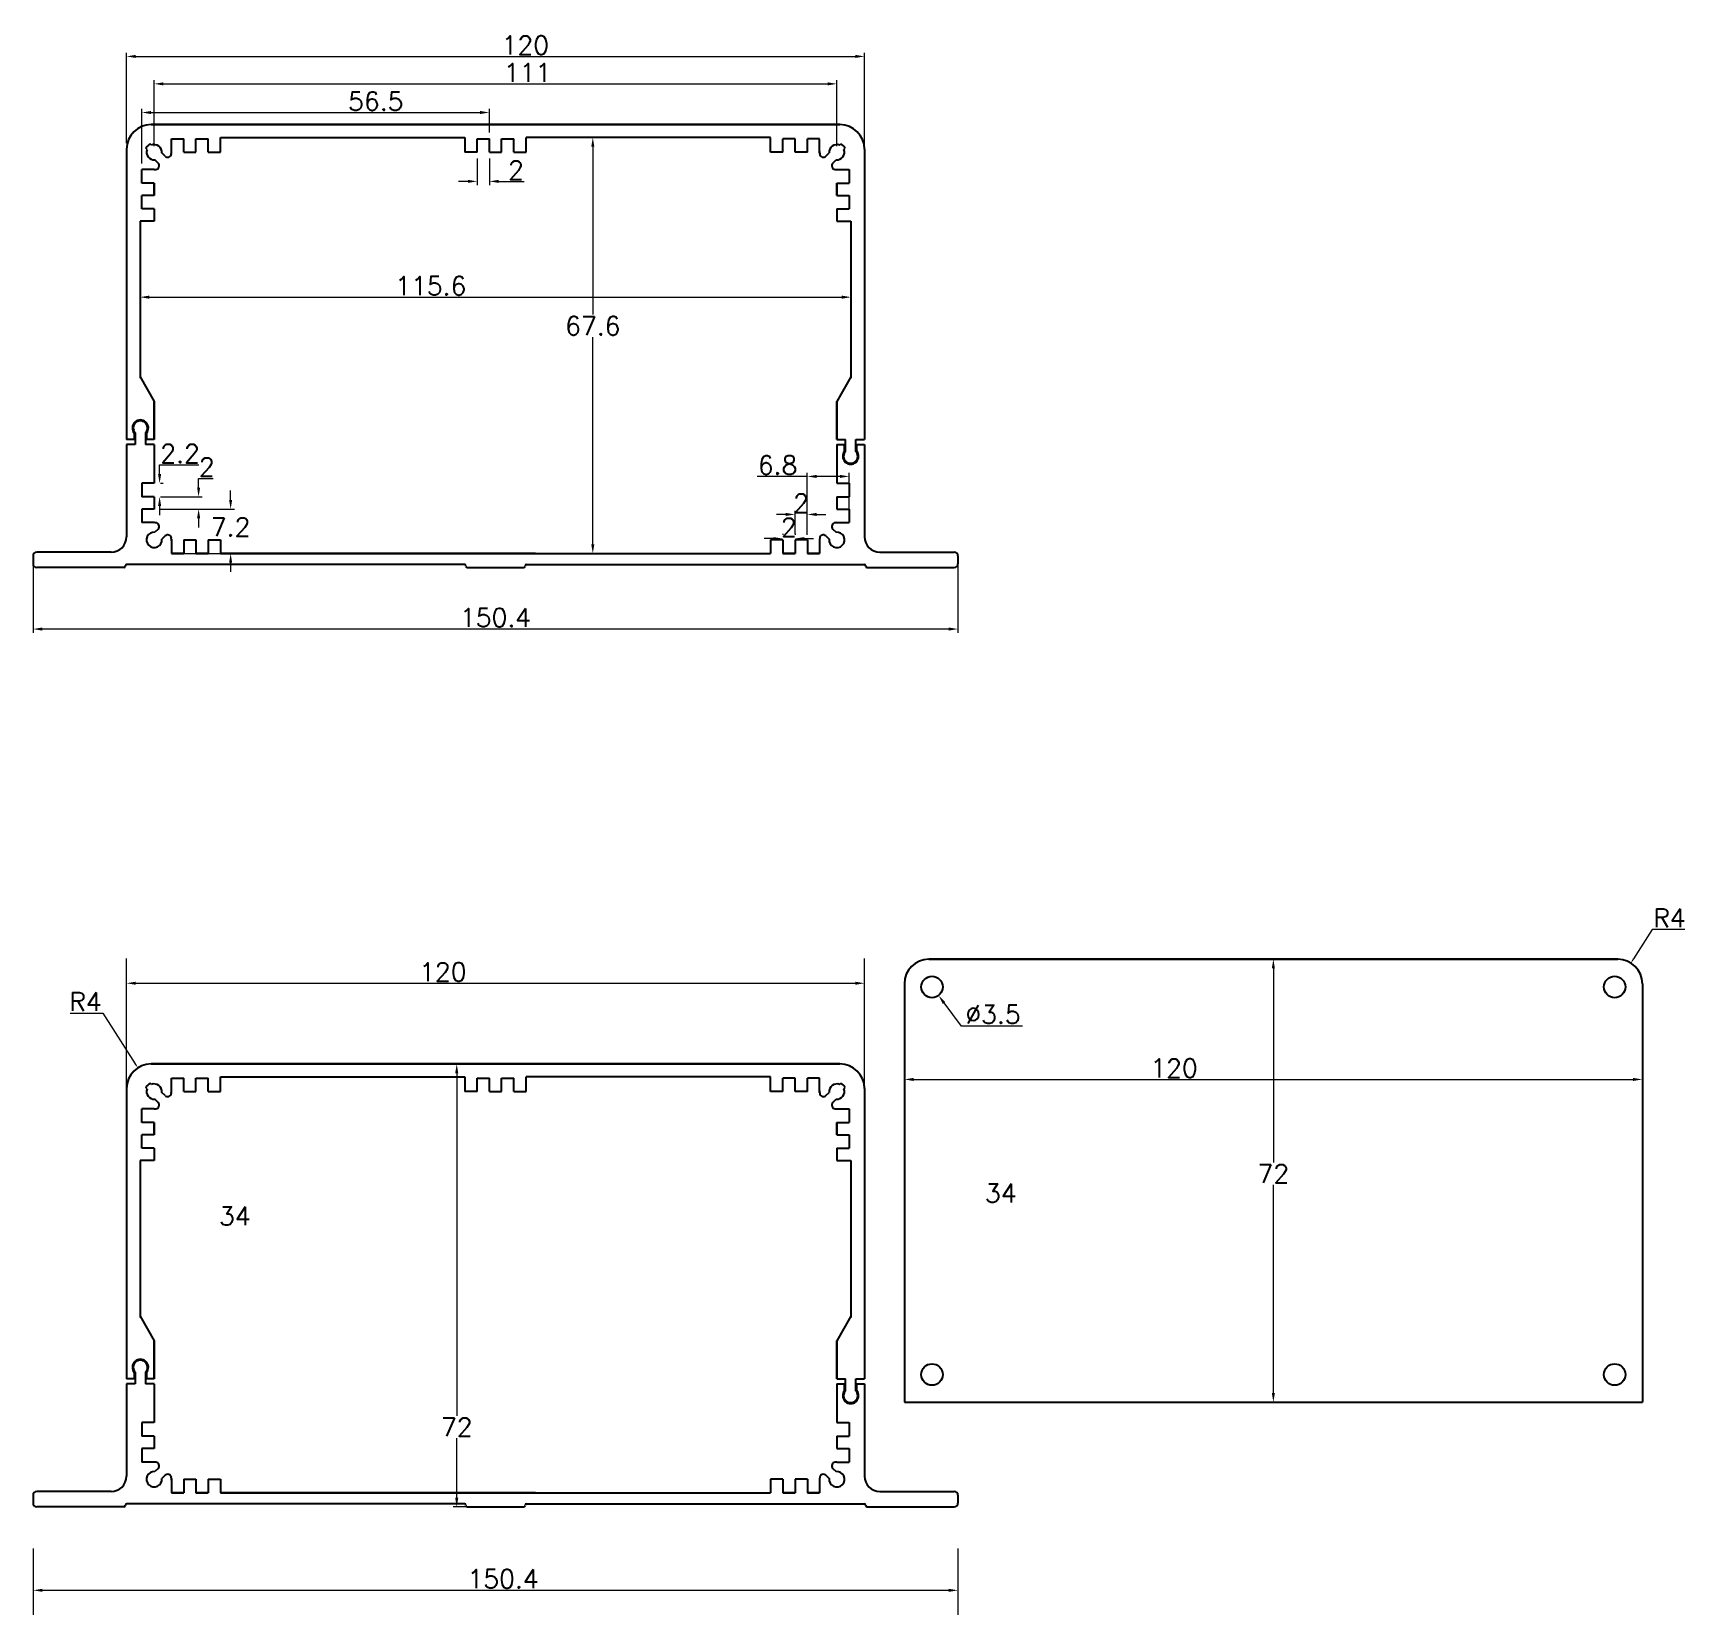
# Model space of a CAD drawing. Header units: millimetres. Extents: x 0 to 3775, y 0 to 1000.
# Drawn here: x 3506.4 to 3775, y 188.7 to 445.8 of the extents above; entities that cross this region are included whole.
import ezdxf

# ---------------------------------------------------------------- set-up
doc = ezdxf.new("R2010")
doc.units = ezdxf.units.MM
doc.header["$PDMODE"] = 2
doc.header["$PDSIZE"] = 3
doc.styles.get("Standard").update_dxf_attribs({"font": 'txt.shx', "height": 3})
doc.dimstyles.new('ISO-25$0', dxfattribs={"dimtxt": 3.5, "dimasz": 1.5, "dimexe": 0.6, "dimexo": 1, "dimgap": 0.3, "dimtad": 1, "dimtih": 1, "dimtoh": 1, "dimdec": 1, "dimdsep": 46, "dimtxsty": 'Standard', "dimcen": 0, "dimaunit": 1, "dimadec": 0, "dimazin": 3, "dimtfac": 1, "dimtdec": 1, "dimtofl": 0, "dimtmove": 0, "dimatfit": 3, "dimfxl": 1, "dimlwd": 9, "dimlwe": 9, "dimarcsym": 0})
doc.dimstyles.new('ISO-25$3', dxfattribs={"dimtxt": 3.5, "dimasz": 1.5, "dimexe": 1, "dimexo": 1, "dimgap": 0.3, "dimtad": 1, "dimtih": 1, "dimtoh": 1, "dimdec": 1, "dimdsep": 46, "dimtxsty": 'Standard', "dimcen": 0, "dimaunit": 1, "dimadec": 0, "dimazin": 3, "dimtfac": 1, "dimtdec": 1, "dimtofl": 0, "dimtmove": 0, "dimatfit": 3, "dimfxl": 1, "dimlwd": 9, "dimlwe": 9, "dimarcsym": 0})
doc.dimstyles.new('ISO-25$4', dxfattribs={"dimtxt": 3.5, "dimasz": 0.8, "dimexe": 1, "dimexo": 1, "dimgap": 0.3, "dimtad": 1, "dimtih": 1, "dimtoh": 1, "dimdec": 1, "dimdsep": 46, "dimtxsty": 'Standard', "dimcen": 0, "dimaunit": 1, "dimadec": 0, "dimazin": 3, "dimtfac": 1, "dimtdec": 1, "dimtofl": 0, "dimtmove": 0, "dimatfit": 3, "dimfxl": 1, "dimlwd": 9, "dimlwe": 9, "dimarcsym": 0})

msp = doc.modelspace()

# ---------------------------------------------------------------- texts
at = {"color": 3, "char_height": 3, "width": 23.297524, "attachment_point": 1}
for insert in [(3661.1931, 258.734), (3536.6481, 255.0332)]:
    msp.add_mtext('34', dxfattribs=dict(at, insert=insert))

# ---------------------------------------------------------------- blocks, each defined once
blk = doc.blocks.new('*D1')
at = {"color": 0, "lineweight": 9}
for p, q in [((3648.09, 275.33), (3648.09, 279.73)), ((3768.09, 276.31), (3768.09, 279.73)), ((3649.59, 275.73), (3766.59, 275.73))]:
    blk.add_line(p, q, dxfattribs=at)
at = {"color": 0}
for points in [[(3649.59, 275.98), (3649.59, 275.48), (3648.09, 275.73)], [(3766.59, 275.98), (3766.59, 275.48), (3768.09, 275.73)]]:
    blk.add_solid(points, dxfattribs=at)
at = {"layer": 'Defpoints', "color": 0}
for p in [(3768.09, 275.73), (3648.09, 267.33), (3768.09, 268.31)]:
    blk.add_point(p, dxfattribs=at)
at = {"color": 0, "insert": (3691.94, 277.56), "char_height": 3, "attachment_point": 5}
blk.add_mtext('120', dxfattribs=at)
blk = doc.blocks.new('*D2')
at = {"color": 0, "lineweight": 9}
for p, q in [((3580.61, 278.24), (3574.7, 278.24)), ((3575.3, 276.74), (3575.3, 221.06)), ((3575.3, 207.74), (3575.3, 217.4)), ((3579.48, 206.24), (3574.7, 206.24))]:
    blk.add_line(p, q, dxfattribs=at)
at = {"color": 0}
for points in [[(3575.05, 276.74), (3575.55, 276.74), (3575.3, 278.24)], [(3575.05, 207.74), (3575.55, 207.74), (3575.3, 206.24)]]:
    blk.add_solid(points, dxfattribs=at)
at = {"layer": 'Defpoints', "color": 0}
for p in [(3581.61, 278.24), (3575.3, 206.24), (3580.48, 206.24)]:
    blk.add_point(p, dxfattribs=at)
at = {"color": 0, "insert": (3575.3, 219.23), "char_height": 3, "attachment_point": 5}
blk.add_mtext('72', dxfattribs=at)
blk = doc.blocks.new('*D3')
at = {"color": 0, "lineweight": 9}
for p, q in [((3506.41, 199.49), (3506.41, 188.69)), ((3656.81, 199.49), (3656.81, 188.69)), ((3507.91, 192.69), (3655.31, 192.69))]:
    blk.add_line(p, q, dxfattribs=at)
at = {"color": 0}
for points in [[(3507.91, 192.94), (3507.91, 192.44), (3506.41, 192.69)], [(3655.31, 192.94), (3655.31, 192.44), (3656.81, 192.69)]]:
    blk.add_solid(points, dxfattribs=at)
at = {"layer": 'Defpoints', "color": 0}
for p in [(3506.41, 207.49), (3656.81, 207.49), (3656.81, 192.69)]:
    blk.add_point(p, dxfattribs=at)
at = {"color": 0, "insert": (3582.84, 194.55), "char_height": 3, "attachment_point": 5}
blk.add_mtext('150.4', dxfattribs=at)
blk = doc.blocks.new('*D4')
at = {"color": 0, "lineweight": 9}
for p, q in [((3521.61, 258.64), (3521.61, 295.36)), ((3641.61, 254.83), (3641.61, 295.36)), ((3523.11, 291.36), (3640.11, 291.36))]:
    blk.add_line(p, q, dxfattribs=at)
at = {"color": 0}
for points in [[(3523.11, 291.61), (3523.11, 291.11), (3521.61, 291.36)], [(3640.11, 291.61), (3640.11, 291.11), (3641.61, 291.36)]]:
    blk.add_solid(points, dxfattribs=at)
at = {"layer": 'Defpoints', "color": 0}
for p in [(3641.61, 291.36), (3521.61, 250.64), (3641.61, 246.83)]:
    blk.add_point(p, dxfattribs=at)
at = {"color": 0, "insert": (3573.04, 293.2), "char_height": 3, "attachment_point": 5}
blk.add_mtext('120', dxfattribs=at)
blk = doc.blocks.new('*D5')
at = {"color": 0, "lineweight": 9}
for p, q in [((3512.42, 286.51), (3517.75, 286.51)), ((3517.75, 286.51), (3523.02, 278.29))]:
    blk.add_line(p, q, dxfattribs=at)
at = {"color": 0}
blk.add_solid([(3523.13, 278.36), (3522.91, 278.21), (3523.45, 277.61)], dxfattribs=at)
at = {"layer": 'Defpoints', "color": 0}
for p in [(3523.45, 277.61), (3525.61, 274.24)]:
    blk.add_point(p, dxfattribs=at)
at = {"color": 0, "insert": (3514.94, 288.37), "char_height": 3, "attachment_point": 5}
blk.add_mtext('R4', dxfattribs=at)
blk = doc.blocks.new('*D6')
at = {"color": 0, "lineweight": 9}
for p, q in [((3657.39, 284.38), (3654.54, 288.16)), ((3667.31, 284.38), (3657.39, 284.38))]:
    blk.add_line(p, q, dxfattribs=at)
at = {"color": 0}
blk.add_solid([(3654.74, 288.31), (3654.34, 288.01), (3653.64, 289.36)], dxfattribs=at)
at = {"layer": 'Defpoints', "color": 0}
for p in [(3651.53, 292.16), (3653.64, 289.36)]:
    blk.add_point(p, dxfattribs=at)
at = {"color": 0, "insert": (3662.5, 286.3), "char_height": 3, "attachment_point": 5}
blk.add_mtext('∅3.5', dxfattribs=at)
blk = doc.blocks.new('*D7')
at = {"color": 0, "lineweight": 9}
for p, q in [((3700.09, 295.26), (3704.09, 295.26)), ((3708.09, 293.76), (3708.09, 262.23)), ((3708.09, 224.76), (3708.09, 258.57)), ((3700.09, 223.26), (3704.09, 223.26))]:
    blk.add_line(p, q, dxfattribs=at)
at = {"color": 0}
for points in [[(3707.84, 293.76), (3708.34, 293.76), (3708.09, 295.26)], [(3707.84, 224.76), (3708.34, 224.76), (3708.09, 223.26)]]:
    blk.add_solid(points, dxfattribs=at)
at = {"layer": 'Defpoints', "color": 0}
for p in [(3708.09, 295.26), (3708.09, 223.26), (3708.09, 223.26)]:
    blk.add_point(p, dxfattribs=at)
at = {"color": 0, "insert": (3708.09, 260.4), "char_height": 3, "attachment_point": 5}
blk.add_mtext('72', dxfattribs=at)
blk = doc.blocks.new('*D8')
at = {"color": 0, "lineweight": 9}
for p, q in [((3769.68, 300.12), (3766.65, 295.32)), ((3775.02, 300.12), (3769.68, 300.12))]:
    blk.add_line(p, q, dxfattribs=at)
at = {"color": 0}
blk.add_solid([(3766.54, 295.39), (3766.76, 295.24), (3766.22, 294.64)], dxfattribs=at)
at = {"layer": 'Defpoints', "color": 0}
for p in [(3766.22, 294.64), (3764.09, 291.26)]:
    blk.add_point(p, dxfattribs=at)
at = {"color": 0, "insert": (3772.5, 301.98), "char_height": 3, "attachment_point": 5}
blk.add_mtext('R4', dxfattribs=at)
blk = doc.blocks.new('*D19')
at = {"color": 0, "lineweight": 9}
for p, q in [((3506.41, 359.18), (3506.41, 348.33)), ((3656.81, 359.18), (3656.81, 348.33)), ((3655.31, 348.93), (3507.91, 348.93))]:
    blk.add_line(p, q, dxfattribs=at)
at = {"color": 0}
for points in [[(3507.91, 349.18), (3507.91, 348.68), (3506.41, 348.93)], [(3655.31, 349.18), (3655.31, 348.68), (3656.81, 348.93)]]:
    blk.add_solid(points, dxfattribs=at)
at = {"layer": 'Defpoints', "color": 0}
for p in [(3506.41, 360.18), (3656.81, 360.18), (3506.41, 348.93)]:
    blk.add_point(p, dxfattribs=at)
at = {"color": 0, "insert": (3581.61, 350.8), "char_height": 3, "attachment_point": 5}
blk.add_mtext('150.4', dxfattribs=at)
blk = doc.blocks.new('*D20')
at = {"color": 0, "lineweight": 9}
for p, q in [((3521.61, 427.93), (3521.61, 442.61)), ((3523.11, 442.01), (3640.11, 442.01)), ((3641.61, 427.93), (3641.61, 442.61))]:
    blk.add_line(p, q, dxfattribs=at)
at = {"color": 0}
for points in [[(3523.11, 442.26), (3523.11, 441.76), (3521.61, 442.01)], [(3640.11, 442.26), (3640.11, 441.76), (3641.61, 442.01)]]:
    blk.add_solid(points, dxfattribs=at)
at = {"layer": 'Defpoints', "color": 0}
for p in [(3641.61, 442.01), (3521.61, 426.93), (3641.61, 426.93)]:
    blk.add_point(p, dxfattribs=at)
at = {"color": 0, "insert": (3586.46, 443.84), "char_height": 3, "attachment_point": 5}
blk.add_mtext('120', dxfattribs=at)
blk = doc.blocks.new('*D21')
at = {"color": 0, "lineweight": 9}
for p, q in [((3526.11, 427.43), (3526.11, 438.15)), ((3637.11, 427.43), (3637.11, 438.15)), ((3527.61, 437.55), (3635.61, 437.55))]:
    blk.add_line(p, q, dxfattribs=at)
at = {"color": 0}
for points in [[(3527.61, 437.8), (3527.61, 437.3), (3526.11, 437.55)], [(3635.61, 437.8), (3635.61, 437.3), (3637.11, 437.55)]]:
    blk.add_solid(points, dxfattribs=at)
at = {"layer": 'Defpoints', "color": 0}
for p in [(3637.11, 437.55), (3526.11, 426.43), (3637.11, 426.43)]:
    blk.add_point(p, dxfattribs=at)
at = {"color": 0, "insert": (3586.81, 439.38), "char_height": 3, "attachment_point": 5}
blk.add_mtext('111', dxfattribs=at)
blk = doc.blocks.new('*D22')
at = {"color": 0, "lineweight": 9}
for p, q in [((3524.11, 424.63), (3524.11, 433.49)), ((3525.61, 432.89), (3579.11, 432.89)), ((3580.61, 429.63), (3580.61, 433.49))]:
    blk.add_line(p, q, dxfattribs=at)
at = {"color": 0}
for points in [[(3525.61, 433.14), (3525.61, 432.64), (3524.11, 432.89)], [(3579.11, 433.14), (3579.11, 432.64), (3580.61, 432.89)]]:
    blk.add_solid(points, dxfattribs=at)
at = {"layer": 'Defpoints', "color": 0}
for p in [(3580.61, 432.89), (3580.61, 428.63), (3524.11, 423.63)]:
    blk.add_point(p, dxfattribs=at)
at = {"color": 0, "insert": (3562.14, 434.72), "char_height": 3, "attachment_point": 5}
blk.add_mtext('56.5', dxfattribs=at)
blk = doc.blocks.new('*D23')
at = {"color": 0, "lineweight": 9}
for p, q in [((3578.61, 425.43), (3578.61, 421.1)), ((3580.61, 425.43), (3580.61, 421.1)), ((3577.11, 421.7), (3575.61, 421.7)), ((3582.11, 421.7), (3586.27, 421.7))]:
    blk.add_line(p, q, dxfattribs=at)
at = {"color": 0}
for points in [[(3577.11, 421.95), (3577.11, 421.45), (3578.61, 421.7)], [(3582.11, 421.95), (3582.11, 421.45), (3580.61, 421.7)]]:
    blk.add_solid(points, dxfattribs=at)
at = {"layer": 'Defpoints', "color": 0}
for p in [(3578.61, 426.43), (3580.61, 426.43), (3580.61, 421.7)]:
    blk.add_point(p, dxfattribs=at)
at = {"color": 0, "insert": (3584.94, 423.53), "char_height": 3, "attachment_point": 5}
blk.add_mtext('2', dxfattribs=at)
blk = doc.blocks.new('*D24')
at = {"color": 0, "lineweight": 9}
for p, q in [((3523.81, 414.23), (3523.81, 402.28)), ((3639.41, 414.23), (3639.41, 402.28)), ((3525.31, 402.88), (3637.91, 402.88))]:
    blk.add_line(p, q, dxfattribs=at)
at = {"color": 0}
for points in [[(3525.31, 403.13), (3525.31, 402.63), (3523.81, 402.88)], [(3637.91, 403.13), (3637.91, 402.63), (3639.41, 402.88)]]:
    blk.add_solid(points, dxfattribs=at)
at = {"layer": 'Defpoints', "color": 0}
for p in [(3523.81, 415.23), (3639.41, 415.23), (3639.41, 402.88)]:
    blk.add_point(p, dxfattribs=at)
at = {"color": 0, "insert": (3571.09, 404.71), "char_height": 3, "attachment_point": 5}
blk.add_mtext('115.6', dxfattribs=at)
blk = doc.blocks.new('*D25')
at = {"color": 0, "lineweight": 9}
for p, q in [((3587.61, 428.83), (3598.03, 428.83)), ((3597.43, 427.33), (3597.43, 400.04)), ((3597.43, 362.73), (3597.43, 396.38)), ((3582.61, 361.23), (3598.03, 361.23))]:
    blk.add_line(p, q, dxfattribs=at)
at = {"color": 0}
for points in [[(3597.18, 427.33), (3597.68, 427.33), (3597.43, 428.83)], [(3597.18, 362.73), (3597.68, 362.73), (3597.43, 361.23)]]:
    blk.add_solid(points, dxfattribs=at)
at = {"layer": 'Defpoints', "color": 0}
for p in [(3586.61, 428.83), (3581.61, 361.23), (3597.43, 361.23)]:
    blk.add_point(p, dxfattribs=at)
at = {"color": 0, "insert": (3597.43, 398.21), "char_height": 3, "attachment_point": 5}
blk.add_mtext('67.6', dxfattribs=at)
blk = doc.blocks.new('*D26')
at = {"color": 0, "lineweight": 9}
for p, q in [((3526.99, 374.13), (3526.99, 375.63)), ((3526.99, 375.63), (3533.35, 375.63)), ((3527.11, 372.63), (3527.59, 372.63)), ((3526.99, 368.93), (3526.99, 367.43)), ((3527.11, 370.43), (3527.59, 370.43))]:
    blk.add_line(p, q, dxfattribs=at)
at = {"color": 0}
for points in [[(3526.74, 374.13), (3527.24, 374.13), (3526.99, 372.63)], [(3526.74, 368.93), (3527.24, 368.93), (3526.99, 370.43)]]:
    blk.add_solid(points, dxfattribs=at)
at = {"layer": 'Defpoints', "color": 0}
for p in [(3526.11, 372.63), (3526.11, 370.43), (3526.99, 370.43)]:
    blk.add_point(p, dxfattribs=at)
at = {"color": 0, "insert": (3530.32, 377.46), "char_height": 3, "attachment_point": 5}
blk.add_mtext('2.2', dxfattribs=at)
blk = doc.blocks.new('*D27')
at = {"color": 0, "lineweight": 9}
for p, q in [((3533.33, 371.93), (3533.33, 373.43)), ((3533.33, 373.43), (3535.69, 373.43)), ((3527.11, 370.43), (3533.93, 370.43)), ((3527.11, 368.43), (3533.93, 368.43)), ((3533.33, 366.93), (3533.33, 365.43))]:
    blk.add_line(p, q, dxfattribs=at)
at = {"color": 0}
for points in [[(3533.08, 371.93), (3533.58, 371.93), (3533.33, 370.43)], [(3533.08, 366.93), (3533.58, 366.93), (3533.33, 368.43)]]:
    blk.add_solid(points, dxfattribs=at)
at = {"layer": 'Defpoints', "color": 0}
for p in [(3526.11, 370.43), (3526.11, 368.43), (3533.33, 368.43)]:
    blk.add_point(p, dxfattribs=at)
at = {"color": 0, "insert": (3534.66, 375.26), "char_height": 3, "attachment_point": 5}
blk.add_mtext('2', dxfattribs=at)
blk = doc.blocks.new('*D28')
at = {"color": 0, "lineweight": 9}
for p, q in [((3538.54, 369.93), (3538.54, 371.43)), ((3527.11, 368.43), (3539.14, 368.43)), ((3530.11, 361.23), (3539.14, 361.23)), ((3538.54, 359.73), (3538.54, 358.23))]:
    blk.add_line(p, q, dxfattribs=at)
at = {"color": 0}
for points in [[(3538.29, 369.93), (3538.79, 369.93), (3538.54, 368.43)], [(3538.29, 359.73), (3538.79, 359.73), (3538.54, 361.23)]]:
    blk.add_solid(points, dxfattribs=at)
at = {"layer": 'Defpoints', "color": 0}
for p in [(3526.11, 368.43), (3529.11, 361.23), (3538.54, 361.23)]:
    blk.add_point(p, dxfattribs=at)
at = {"color": 0, "insert": (3538.54, 365.53), "char_height": 3, "attachment_point": 5}
blk.add_mtext('7.2', dxfattribs=at)
blk = doc.blocks.new('*D29')
at = {"color": 0, "lineweight": 9}
for p, q in [((3626.81, 363.63), (3625.31, 363.63)), ((3628.31, 364.43), (3628.31, 364.23)), ((3630.31, 364.43), (3630.31, 364.23)), ((3631.81, 363.63), (3633.31, 363.63))]:
    blk.add_line(p, q, dxfattribs=at)
at = {"color": 0}
for points in [[(3626.81, 363.88), (3626.81, 363.38), (3628.31, 363.63)], [(3631.81, 363.88), (3631.81, 363.38), (3630.31, 363.63)]]:
    blk.add_solid(points, dxfattribs=at)
at = {"layer": 'Defpoints', "color": 0}
for p in [(3628.31, 363.43), (3630.31, 363.63), (3630.31, 363.43)]:
    blk.add_point(p, dxfattribs=at)
at = {"color": 0, "insert": (3629.31, 365.46), "char_height": 3, "attachment_point": 5}
blk.add_mtext('2', dxfattribs=at)
blk = doc.blocks.new('*D30')
at = {"color": 0, "lineweight": 9}
for p, q in [((3630.31, 364.43), (3630.31, 368.16)), ((3632.31, 364.43), (3632.31, 368.16)), ((3628.81, 367.56), (3627.31, 367.56)), ((3633.81, 367.56), (3635.31, 367.56))]:
    blk.add_line(p, q, dxfattribs=at)
at = {"color": 0}
for points in [[(3628.81, 367.81), (3628.81, 367.31), (3630.31, 367.56)], [(3633.81, 367.81), (3633.81, 367.31), (3632.31, 367.56)]]:
    blk.add_solid(points, dxfattribs=at)
at = {"layer": 'Defpoints', "color": 0}
for p in [(3632.31, 367.56), (3630.31, 363.43), (3632.31, 363.43)]:
    blk.add_point(p, dxfattribs=at)
at = {"color": 0, "insert": (3631.31, 369.39), "char_height": 3, "attachment_point": 5}
blk.add_mtext('2', dxfattribs=at)
blk = doc.blocks.new('*D31')
at = {"color": 0, "lineweight": 9}
for p, q in [((3632.31, 373.74), (3624.14, 373.74)), ((3632.31, 364.23), (3632.31, 374.34)), ((3637.61, 373.74), (3633.81, 373.74)), ((3639.11, 367.23), (3639.11, 374.34))]:
    blk.add_line(p, q, dxfattribs=at)
at = {"color": 0}
for points in [[(3633.81, 373.99), (3633.81, 373.49), (3632.31, 373.74)], [(3637.61, 373.99), (3637.61, 373.49), (3639.11, 373.74)]]:
    blk.add_solid(points, dxfattribs=at)
at = {"layer": 'Defpoints', "color": 0}
for p in [(3639.11, 373.74), (3639.11, 366.23), (3632.31, 363.23)]:
    blk.add_point(p, dxfattribs=at)
at = {"color": 0, "insert": (3627.48, 375.58), "char_height": 3, "attachment_point": 5}
blk.add_mtext('6.8', dxfattribs=at)

# ---------------------------------------------------------------- dimensions: what is measured, and where the dimension line sits
for base, p1, p2, picture, middle in [((3641.6084, 442.0067), (3521.6084, 426.9254), (3641.6084, 426.9254), '*D20', (3586.4585, 442.0067)), ((3637.1084, 437.5494), (3526.1084, 426.4254), (3637.1084, 426.4254), '*D21', (3586.813, 437.5494)), ((3580.6084, 432.893), (3524.1084, 423.6254), (3580.6084, 428.6254), '*D22', (3562.1397, 432.893)), ((3580.6084, 421.6966), (3578.6084, 426.4254), (3580.6084, 426.4254), '*D23', (3584.9416, 421.6966)), ((3639.4084, 402.8819), (3523.8084, 415.2254), (3639.4084, 415.2254), '*D24', (3571.0884, 402.8819)), ((3639.1084, 373.745), (3632.3115, 363.2254), (3639.1084, 366.2254), '*D31', (3627.478, 373.745)), ((3632.3115, 367.5586), (3630.3115, 363.4254), (3632.3115, 363.4254), '*D30', (3631.3115, 367.5586)), ((3630.3115, 363.629), (3628.3115, 363.4254), (3630.3115, 363.4254), '*D29', (3629.3115, 363.629)), ((3506.4084, 348.9334), (3656.8084, 360.1754), (3506.4084, 360.1754), '*D19', (3581.6084, 348.9334))]:
    dim = msp.add_linear_dim(base=base, p1=p1, p2=p2, dimstyle='ISO-25$0')
    dim.commit()
    dim.dimension.update_dxf_attribs({"geometry": picture, "text_midpoint": middle, "dimtype": 160})
for base, p1, p2, picture, middle in [((3597.4304, 361.2254), (3586.6084, 428.8254), (3581.6084, 361.2254), '*D25', (3597.4304, 398.2082)), ((3526.9877, 370.4254), (3526.1084, 372.6254), (3526.1084, 370.4254), '*D26', (3530.3213, 375.6254)), ((3533.3268, 368.4254), (3526.1084, 370.4254), (3526.1084, 368.4254), '*D27', (3534.6601, 373.4254)), ((3538.5377, 361.2254), (3526.1084, 368.4254), (3529.1053, 361.2254), '*D28', (3538.5377, 365.5342))]:
    dim = msp.add_linear_dim(base=base, p1=p1, p2=p2, angle=90, dimstyle='ISO-25$0')
    dim.commit()
    dim.dimension.update_dxf_attribs({"geometry": picture, "text_midpoint": middle, "dimtype": 160})
at = {"color": 3}
for center, mpoint, picture, middle in [((3764.0864, 291.2578), (3766.2223, 294.6398), '*D8', (3769.6849, 300.1222)), ((3525.6084, 274.2446), (3523.4505, 277.6126), '*D5', (3517.7514, 286.5078))]:
    dim = msp.add_radius_dim(center=center, mpoint=mpoint, dimstyle='ISO-25$4', override={"dimtxt": 5, "dimexe": 4, "dimexo": 8, "dimdec": 3, "dimtdec": 3, "dimtmove": 1}, dxfattribs=at)
    dim.commit()
    dim.dimension.update_dxf_attribs({"geometry": picture, "text_midpoint": middle, "dimtype": 164})
for base, p1, p2, picture, middle in [((3641.6084, 291.3643), (3521.6084, 250.6446), (3641.6084, 246.8346), '*D4', (3573.0447, 291.3643)), ((3768.0864, 275.7308), (3648.0864, 267.3252), (3768.0864, 268.3141), '*D1', (3691.9445, 275.7308)), ((3656.8084, 192.6857), (3506.4084, 207.4946), (3656.8084, 207.4946), '*D3', (3582.8396, 192.6857))]:
    dim = msp.add_linear_dim(base=base, p1=p1, p2=p2, dimstyle='ISO-25$0', override={"dimtxt": 5, "dimexe": 4, "dimexo": 8, "dimdec": 3, "dimtdec": 3, "dimtmove": 1}, dxfattribs=at)
    dim.commit()
    dim.dimension.update_dxf_attribs({"geometry": picture, "text_midpoint": middle, "dimtype": 160})
for base, p1, p2, override, picture, middle in [((3708.0864, 223.2578), (3708.0864, 295.2578), (3708.0864, 223.2578), {"dimtxt": 5, "dimexe": 4, "dimexo": 8, "dimdec": 3, "dimtdec": 3, "dimtmove": 1}, '*D7', (3708.0864, 260.4029)), ((3575.2985, 206.2446), (3581.6084, 278.2446), (3580.4751, 206.2446), {"dimtxt": 5, "dimdec": 3, "dimtdec": 3, "dimtmove": 1}, '*D2', (3575.2985, 219.228))]:
    dim = msp.add_linear_dim(base=base, p1=p1, p2=p2, angle=90, dimstyle='ISO-25$0', override=override, dxfattribs=at)
    dim.commit()
    dim.dimension.update_dxf_attribs({"geometry": picture, "text_midpoint": middle, "dimtype": 160})
dim = msp.add_diameter_dim_2p(p1=(3651.5337, 292.1558), p2=(3653.6391, 289.3598), dimstyle='ISO-25$3', override={"dimtxt": 5, "dimexe": 4, "dimexo": 8, "dimdec": 3, "dimtdec": 3, "dimtmove": 1}, dxfattribs=at)
dim.commit()
dim.dimension.update_dxf_attribs({"geometry": '*D6', "text_midpoint": (3662.4999, 286.2976)})

# ---------------------------------------------------------------- linework, layer by layer
for p, q in [((3637.6084, 430.9254), (3525.6084, 430.9254)), ((3525.6084, 430.9254), (3637.6084, 430.9254)), ((3525.6519, 427.589), (3525.462, 427.7789)), ((3528.9053, 428.6254), (3530.9053, 428.6254)), ((3528.9053, 426.5579), (3528.9053, 428.6254)), ((3528.9053, 426.5579), (3528.9053, 428.6254)), ((3530.9053, 426.4254), (3530.9053, 428.6254)), ((3530.9053, 426.6254), (3530.9053, 428.6254)), ((3532.9053, 428.6254), (3534.9053, 428.6254)), ((3532.9053, 426.4254), (3532.9053, 428.6254)), ((3534.9053, 426.4254), (3534.9053, 428.6254)), ((3536.9053, 428.8254), (3576.6084, 428.8254)), ((3536.9053, 426.4254), (3536.9053, 428.8254)), ((3576.6084, 428.8254), (3576.6084, 426.4254)), ((3578.6084, 428.6254), (3580.6084, 428.6254)), ((3578.6084, 426.4254), (3578.6084, 428.6254)), ((3578.6084, 426.6254), (3578.6084, 428.6254)), ((3580.6084, 426.4254), (3580.6084, 428.6254)), ((3582.6084, 428.6254), (3584.6084, 428.6254)), ((3582.6084, 426.4254), (3582.6084, 428.6254)), ((3584.6084, 426.4254), (3584.6084, 428.6254)), ((3586.6084, 426.4254), (3586.6084, 428.8254)), ((3626.3115, 428.8254), (3586.6084, 428.8254)), ((3626.3115, 426.4254), (3626.3115, 428.8254)), ((3630.3115, 428.6254), (3628.3115, 428.6254)), ((3628.3115, 426.4254), (3628.3115, 428.6254)), ((3630.3115, 426.4254), (3630.3115, 428.6254)), ((3634.3115, 428.6254), (3632.3115, 428.6254)), ((3632.3115, 426.4254), (3632.3115, 428.6254)), ((3632.3115, 426.6254), (3632.3115, 428.6254)), ((3634.3115, 426.2928), (3634.3115, 428.6254)), ((3634.3115, 426.2928), (3634.3115, 428.6254)), ((3637.5649, 427.589), (3637.7549, 427.7789)), ((3521.6084, 426.9254), (3521.6084, 379.7254)), ((3524.9448, 426.8819), (3524.7549, 427.0718)), ((3526.7427, 424.6597), (3526.2219, 425.1805)), ((3526.7427, 424.6597), (3526.2219, 425.1805)), ((3527.8741, 425.7911), (3527.3532, 426.3119)), ((3530.9053, 426.4254), (3532.9053, 426.4254)), ((3534.9053, 426.4254), (3536.9053, 426.4254)), ((3578.6084, 426.4254), (3576.6084, 426.4254)), ((3580.6084, 426.4254), (3582.6084, 426.4254)), ((3584.6084, 426.4254), (3586.6084, 426.4254)), ((3628.3115, 426.4254), (3626.3115, 426.4254)), ((3632.3115, 426.4254), (3630.3115, 426.4254)), ((3635.3427, 425.7911), (3635.8636, 426.3119)), ((3636.4741, 424.6597), (3636.9949, 425.1805)), ((3636.4741, 424.6597), (3636.9949, 425.1805)), ((3638.2721, 426.8819), (3638.462, 427.0718)), ((3641.6084, 426.9254), (3641.6084, 379.7254)), ((3641.6084, 426.9254), (3641.6084, 399.5154)), ((3524.1084, 421.4254), (3524.1084, 423.6254)), ((3526.1084, 423.6254), (3524.1084, 423.6254)), ((3637.1084, 423.6254), (3639.1084, 423.6254)), ((3639.1084, 423.6254), (3639.1084, 421.4254)), ((3526.1084, 421.4254), (3524.1084, 421.4254)), ((3524.1084, 417.2254), (3524.1084, 419.4254)), ((3526.1084, 419.4254), (3524.1084, 419.4254)), ((3526.1084, 419.4254), (3526.1084, 421.4254)), ((3526.1084, 419.4254), (3526.1084, 421.4254)), ((3526.1084, 421.4254), (3526.1084, 419.4254)), ((3526.1084, 421.4254), (3526.1084, 419.4254)), ((3637.1084, 421.4254), (3639.1084, 421.4254)), ((3637.1084, 419.4254), (3637.1084, 421.4254)), ((3637.1084, 419.4254), (3637.1084, 421.4254)), ((3637.1084, 421.4254), (3637.1084, 419.4254)), ((3637.1084, 421.4254), (3637.1084, 419.4254)), ((3637.1084, 419.4254), (3639.1084, 419.4254)), ((3639.1084, 419.4254), (3639.1084, 417.2254)), ((3526.1084, 417.2254), (3524.1084, 417.2254)), ((3526.1084, 417.2254), (3526.1084, 415.2254)), ((3637.1084, 417.2254), (3639.1084, 417.2254)), ((3637.1084, 417.2254), (3637.1084, 415.2254)), ((3523.8084, 415.2254), (3523.8084, 389.7154)), ((3526.1084, 415.2254), (3523.8084, 415.2254)), ((3637.1084, 415.2254), (3639.4084, 415.2254)), ((3639.4084, 415.2254), (3639.4084, 389.7154)), ((3523.8084, 389.9254), (3526.1084, 385.9254)), ((3639.4084, 389.9254), (3637.1084, 385.9254)), ((3526.1084, 379.7254), (3526.1084, 385.9254)), ((3526.1084, 385.9254), (3526.1084, 379.7254)), ((3526.1084, 385.9254), (3526.1084, 379.7254)), ((3637.1084, 379.7254), (3637.1084, 385.9254)), ((3637.1084, 385.9254), (3637.1084, 379.7254)), ((3637.1084, 385.9254), (3637.1084, 379.7254)), ((3522.8584, 379.7254), (3521.6084, 379.7254)), ((3521.6084, 378.9254), (3521.6084, 363.9254)), ((3523.0084, 378.9254), (3521.6084, 378.9254)), ((3522.8584, 380.7947), (3522.8584, 379.7254)), ((3522.8584, 380.7947), (3522.8584, 379.7254)), ((3523.0084, 380.8508), (3523.0084, 378.9254)), ((3523.0084, 380.8508), (3523.0084, 379.5254)), ((3524.7084, 380.8508), (3524.7084, 378.9254)), ((3524.7084, 380.8508), (3524.7084, 379.5254)), ((3526.1084, 378.9254), (3524.7084, 378.9254)), ((3524.8584, 380.7947), (3524.8584, 379.7254)), ((3524.8584, 380.7947), (3524.8584, 379.7254)), ((3526.1084, 379.7254), (3524.8584, 379.7254)), ((3526.1084, 378.9254), (3526.1084, 372.6254)), ((3526.1084, 378.9254), (3526.1084, 372.6254)), ((3637.1084, 379.7254), (3638.5084, 379.7254)), ((3637.1084, 378.9254), (3637.1084, 372.6254)), ((3637.1084, 378.9254), (3637.1084, 372.6254)), ((3637.1084, 378.9254), (3638.3584, 378.9254)), ((3638.3584, 377.856), (3638.3584, 378.9254)), ((3638.5084, 377.8), (3638.5084, 379.7254)), ((3640.2084, 379.7254), (3641.6084, 379.7254)), ((3640.2084, 377.8), (3640.2084, 379.7254)), ((3640.3584, 377.856), (3640.3584, 378.9254)), ((3640.3584, 378.9254), (3641.6084, 378.9254)), ((3641.6084, 378.9254), (3641.6084, 363.9254)), ((3641.6084, 378.9254), (3641.6084, 363.9254)), ((3526.1084, 372.6254), (3524.1084, 372.6254)), ((3524.1084, 372.6254), (3524.1084, 370.4254)), ((3637.1084, 372.6254), (3639.1084, 372.6254)), ((3639.1084, 372.6254), (3639.1084, 370.4254)), ((3526.1084, 370.4254), (3524.1084, 370.4254)), ((3526.1084, 368.4254), (3524.1084, 368.4254)), ((3524.1084, 368.4254), (3524.1084, 366.2254)), ((3526.1084, 370.4254), (3526.1084, 368.4254)), ((3526.1084, 370.4254), (3526.1084, 368.4254)), ((3637.1084, 370.4254), (3639.1084, 370.4254)), ((3637.1084, 370.4254), (3637.1084, 368.4254)), ((3637.1084, 370.4254), (3637.1084, 368.4254)), ((3637.1084, 368.4254), (3639.1084, 368.4254)), ((3639.1084, 368.4254), (3639.1084, 366.2254)), ((3526.1084, 366.2254), (3524.1084, 366.2254)), ((3637.1084, 366.2254), (3639.1084, 366.2254)), ((3526.7427, 365.1911), (3526.2219, 364.6702)), ((3527.8741, 364.0597), (3527.3532, 363.5388)), ((3528.9053, 363.5579), (3528.9053, 361.2254)), ((3528.9053, 363.5579), (3528.9053, 361.2254)), ((3528.9053, 363.4254), (3528.9084, 363.4254)), ((3530.9053, 363.4254), (3532.9053, 363.4254)), ((3530.9053, 363.4254), (3530.9053, 361.2254)), ((3530.9053, 363.2254), (3530.9053, 361.2254)), ((3532.9053, 363.4254), (3532.9053, 361.2254)), ((3534.9053, 363.4254), (3536.9053, 363.4254)), ((3534.9053, 363.4254), (3534.9053, 361.2254)), ((3536.9053, 363.4254), (3536.9053, 361.2254)), ((3628.3115, 363.4254), (3626.3115, 363.4254)), ((3626.3115, 363.4254), (3626.3115, 361.2254)), ((3628.3115, 363.4254), (3628.3115, 361.2254)), ((3632.3115, 363.4254), (3630.3115, 363.4254)), ((3630.3115, 363.4254), (3630.3115, 361.2254)), ((3632.3115, 363.4254), (3632.3115, 361.2254)), ((3632.3115, 363.2254), (3632.3115, 361.2254)), ((3634.3115, 363.4254), (3634.3084, 363.4254)), ((3634.3115, 363.5579), (3634.3115, 361.2254)), ((3634.3115, 363.5579), (3634.3115, 361.2254)), ((3635.3427, 364.0597), (3635.8636, 363.5388)), ((3636.4741, 365.1911), (3636.9949, 364.6702)), ((3506.4084, 360.8254), (3506.4084, 359.5254)), ((3519.1084, 361.4254), (3507.0084, 361.4254)), ((3528.9053, 361.2254), (3530.9053, 361.2254)), ((3528.9053, 361.2254), (3530.9053, 361.2254)), ((3530.9053, 361.2254), (3528.9053, 361.2254)), ((3530.9053, 361.2254), (3529.1053, 361.2254)), ((3532.9053, 361.2254), (3534.9053, 361.2254)), ((3532.9053, 361.2254), (3534.9053, 361.2254)), ((3534.9053, 361.2254), (3532.9053, 361.2254)), ((3534.9053, 361.2254), (3532.9053, 361.2254)), ((3536.9053, 361.2254), (3626.3115, 361.2254)), ((3588.1115, 361.2254), (3536.9053, 361.2254)), ((3628.3115, 361.2254), (3630.3115, 361.2254)), ((3630.3115, 361.2254), (3628.3115, 361.2254)), ((3632.3115, 361.2254), (3634.3115, 361.2254)), ((3634.3115, 361.2254), (3632.3115, 361.2254)), ((3644.1084, 361.4254), (3656.2084, 361.4254)), ((3644.1084, 361.4254), (3656.0084, 361.4254)), ((3656.8084, 360.8254), (3656.8084, 359.5254)), ((3521.1584, 358.9254), (3507.0084, 358.9254)), ((3576.5584, 359.4254), (3521.6584, 359.4254)), ((3577.0584, 358.9254), (3586.1584, 358.9254)), ((3586.6584, 359.4254), (3641.5584, 359.4254)), ((3586.6584, 359.4254), (3618.3584, 359.4254)), ((3642.0584, 358.9254), (3656.2084, 358.9254)), ((3642.0584, 358.9254), (3656.2084, 358.9254)), ((3764.0864, 295.2578), (3652.0864, 295.2578)), ((3652.0864, 295.2578), (3764.0864, 295.2578)), ((3648.0864, 291.2578), (3648.0864, 223.2578)), ((3768.0864, 291.2578), (3768.0864, 223.2578)), ((3768.0864, 291.2578), (3768.0864, 278.0578)), ((3648.0864, 223.2578), (3768.0864, 223.2578))]:
    msp.add_line(p, q)
at = {"color": 1}
for p, q in [((3637.6084, 278.2446), (3525.6084, 278.2446)), ((3525.6084, 278.2446), (3637.6084, 278.2446)), ((3521.6084, 274.2446), (3521.6084, 227.0446)), ((3524.9448, 274.2011), (3524.7549, 274.391)), ((3525.6519, 274.9082), (3525.462, 275.0981)), ((3528.9053, 275.9446), (3530.9053, 275.9446)), ((3528.9053, 273.8771), (3528.9053, 275.9446)), ((3528.9053, 273.8771), (3528.9053, 275.9446)), ((3530.9053, 273.7446), (3530.9053, 275.9446)), ((3530.9053, 273.9446), (3530.9053, 275.9446)), ((3532.9053, 275.9446), (3534.9053, 275.9446)), ((3532.9053, 273.7446), (3532.9053, 275.9446)), ((3534.9053, 273.7446), (3534.9053, 275.9446)), ((3536.9053, 276.1446), (3576.6084, 276.1446)), ((3536.9053, 273.7446), (3536.9053, 276.1446)), ((3576.6084, 276.1446), (3576.6084, 273.7446)), ((3578.6084, 275.9446), (3580.6084, 275.9446)), ((3578.6084, 273.7446), (3578.6084, 275.9446)), ((3578.6084, 273.9446), (3578.6084, 275.9446)), ((3580.6084, 273.7446), (3580.6084, 275.9446)), ((3582.6084, 275.9446), (3584.6084, 275.9446)), ((3582.6084, 273.7446), (3582.6084, 275.9446)), ((3584.6084, 273.7446), (3584.6084, 275.9446)), ((3586.6084, 273.7446), (3586.6084, 276.1446)), ((3626.3115, 276.1446), (3586.6084, 276.1446)), ((3626.3115, 273.7446), (3626.3115, 276.1446)), ((3630.3115, 275.9446), (3628.3115, 275.9446)), ((3628.3115, 273.7446), (3628.3115, 275.9446)), ((3630.3115, 273.7446), (3630.3115, 275.9446)), ((3634.3115, 275.9446), (3632.3115, 275.9446)), ((3632.3115, 273.7446), (3632.3115, 275.9446)), ((3632.3115, 273.9446), (3632.3115, 275.9446)), ((3634.3115, 273.612), (3634.3115, 275.9446)), ((3634.3115, 273.612), (3634.3115, 275.9446)), ((3637.5649, 274.9082), (3637.7549, 275.0981)), ((3638.2721, 274.2011), (3638.462, 274.391)), ((3641.6084, 274.2446), (3641.6084, 227.0446)), ((3641.6084, 274.2446), (3641.6084, 246.8346)), ((3526.7427, 271.9789), (3526.2219, 272.4997)), ((3526.7427, 271.9789), (3526.2219, 272.4997)), ((3527.8741, 273.1102), (3527.3532, 273.6311)), ((3530.9053, 273.7446), (3532.9053, 273.7446)), ((3534.9053, 273.7446), (3536.9053, 273.7446)), ((3578.6084, 273.7446), (3576.6084, 273.7446)), ((3580.6084, 273.7446), (3582.6084, 273.7446)), ((3584.6084, 273.7446), (3586.6084, 273.7446)), ((3628.3115, 273.7446), (3626.3115, 273.7446)), ((3632.3115, 273.7446), (3630.3115, 273.7446)), ((3635.3427, 273.1102), (3635.8636, 273.6311)), ((3636.4741, 271.9789), (3636.9949, 272.4997)), ((3636.4741, 271.9789), (3636.9949, 272.4997)), ((3524.1084, 268.7446), (3524.1084, 270.9446)), ((3526.1084, 270.9446), (3524.1084, 270.9446)), ((3526.1084, 268.7446), (3524.1084, 268.7446)), ((3526.1084, 266.7446), (3526.1084, 268.7446)), ((3526.1084, 266.7446), (3526.1084, 268.7446)), ((3526.1084, 268.7446), (3526.1084, 266.7446)), ((3526.1084, 268.7446), (3526.1084, 266.7446)), ((3637.1084, 270.9446), (3639.1084, 270.9446)), ((3637.1084, 268.7446), (3639.1084, 268.7446)), ((3637.1084, 266.7446), (3637.1084, 268.7446)), ((3637.1084, 266.7446), (3637.1084, 268.7446)), ((3637.1084, 268.7446), (3637.1084, 266.7446)), ((3637.1084, 268.7446), (3637.1084, 266.7446)), ((3639.1084, 270.9446), (3639.1084, 268.7446)), ((3524.1084, 264.5446), (3524.1084, 266.7446)), ((3526.1084, 266.7446), (3524.1084, 266.7446)), ((3637.1084, 266.7446), (3639.1084, 266.7446)), ((3639.1084, 266.7446), (3639.1084, 264.5446)), ((3526.1084, 264.5446), (3524.1084, 264.5446)), ((3526.1084, 264.5446), (3526.1084, 262.5446)), ((3637.1084, 264.5446), (3639.1084, 264.5446)), ((3637.1084, 264.5446), (3637.1084, 262.5446)), ((3523.8084, 262.5446), (3523.8084, 237.0346)), ((3526.1084, 262.5446), (3523.8084, 262.5446)), ((3637.1084, 262.5446), (3639.4084, 262.5446)), ((3639.4084, 262.5446), (3639.4084, 237.0346)), ((3523.8084, 237.2446), (3526.1084, 233.2446)), ((3639.4084, 237.2446), (3637.1084, 233.2446)), ((3526.1084, 227.0446), (3526.1084, 233.2446)), ((3526.1084, 233.2446), (3526.1084, 227.0446)), ((3526.1084, 233.2446), (3526.1084, 227.0446)), ((3637.1084, 227.0446), (3637.1084, 233.2446)), ((3637.1084, 233.2446), (3637.1084, 227.0446)), ((3637.1084, 233.2446), (3637.1084, 227.0446)), ((3522.8584, 227.0446), (3521.6084, 227.0446)), ((3522.8584, 228.1139), (3522.8584, 227.0446)), ((3522.8584, 228.1139), (3522.8584, 227.0446)), ((3524.8584, 228.1139), (3524.8584, 227.0446)), ((3524.8584, 228.1139), (3524.8584, 227.0446)), ((3526.1084, 227.0446), (3524.8584, 227.0446)), ((3637.1084, 227.0446), (3638.5084, 227.0446)), ((3638.5084, 225.1192), (3638.5084, 227.0446)), ((3640.2084, 227.0446), (3641.6084, 227.0446)), ((3640.2084, 225.1192), (3640.2084, 227.0446))]:
    msp.add_line(p, q, dxfattribs=at)
at = {"color": 3}
for p, q in [((3521.6084, 226.2446), (3521.6084, 211.2446)), ((3523.0084, 226.2446), (3521.6084, 226.2446)), ((3523.0084, 228.17), (3523.0084, 226.2446)), ((3523.0084, 228.17), (3523.0084, 226.8446)), ((3524.7084, 228.17), (3524.7084, 226.2446)), ((3524.7084, 228.17), (3524.7084, 226.8446)), ((3526.1084, 226.2446), (3524.7084, 226.2446)), ((3526.1084, 226.2446), (3526.1084, 219.9446)), ((3526.1084, 226.2446), (3526.1084, 219.9446)), ((3637.1084, 226.2446), (3637.1084, 219.9446)), ((3637.1084, 226.2446), (3637.1084, 219.9446)), ((3637.1084, 226.2446), (3638.3584, 226.2446)), ((3638.3584, 225.1752), (3638.3584, 226.2446)), ((3640.3584, 225.1752), (3640.3584, 226.2446)), ((3640.3584, 226.2446), (3641.6084, 226.2446)), ((3641.6084, 226.2446), (3641.6084, 211.2446)), ((3641.6084, 226.2446), (3641.6084, 211.2446)), ((3526.1084, 219.9446), (3524.1084, 219.9446)), ((3524.1084, 219.9446), (3524.1084, 217.7446)), ((3526.1084, 217.7446), (3524.1084, 217.7446)), ((3526.1084, 217.7446), (3526.1084, 215.7446)), ((3526.1084, 217.7446), (3526.1084, 215.7446)), ((3637.1084, 219.9446), (3639.1084, 219.9446)), ((3637.1084, 217.7446), (3639.1084, 217.7446)), ((3637.1084, 217.7446), (3637.1084, 215.7446)), ((3637.1084, 217.7446), (3637.1084, 215.7446)), ((3639.1084, 219.9446), (3639.1084, 217.7446)), ((3526.1084, 215.7446), (3524.1084, 215.7446)), ((3524.1084, 215.7446), (3524.1084, 213.5446)), ((3637.1084, 215.7446), (3639.1084, 215.7446)), ((3639.1084, 215.7446), (3639.1084, 213.5446)), ((3526.1084, 213.5446), (3524.1084, 213.5446)), ((3526.7427, 212.5102), (3526.2219, 211.9894)), ((3636.4741, 212.5102), (3636.9949, 211.9894)), ((3637.1084, 213.5446), (3639.1084, 213.5446)), ((3527.8741, 211.3789), (3527.3532, 210.858)), ((3528.9053, 210.8771), (3528.9053, 208.5446)), ((3528.9053, 210.8771), (3528.9053, 208.5446)), ((3528.9053, 210.7446), (3528.9084, 210.7446)), ((3530.9053, 210.7446), (3532.9053, 210.7446)), ((3530.9053, 210.7446), (3530.9053, 208.5446)), ((3530.9053, 210.5446), (3530.9053, 208.5446)), ((3532.9053, 210.7446), (3532.9053, 208.5446)), ((3534.9053, 210.7446), (3536.9053, 210.7446)), ((3534.9053, 210.7446), (3534.9053, 208.5446)), ((3536.9053, 210.7446), (3536.9053, 208.5446)), ((3628.3115, 210.7446), (3626.3115, 210.7446)), ((3626.3115, 210.7446), (3626.3115, 208.5446)), ((3628.3115, 210.7446), (3628.3115, 208.5446)), ((3632.3115, 210.7446), (3630.3115, 210.7446)), ((3630.3115, 210.7446), (3630.3115, 208.5446)), ((3632.3115, 210.7446), (3632.3115, 208.5446)), ((3632.3115, 210.5446), (3632.3115, 208.5446)), ((3634.3115, 210.7446), (3634.3084, 210.7446)), ((3634.3115, 210.8771), (3634.3115, 208.5446)), ((3634.3115, 210.8771), (3634.3115, 208.5446)), ((3635.3427, 211.3789), (3635.8636, 210.858)), ((3506.4084, 208.1446), (3506.4084, 206.8446)), ((3519.1084, 208.7446), (3507.0084, 208.7446)), ((3528.9053, 208.5446), (3530.9053, 208.5446)), ((3528.9053, 208.5446), (3530.9053, 208.5446)), ((3530.9053, 208.5446), (3528.9053, 208.5446)), ((3530.9053, 208.5446), (3529.1053, 208.5446)), ((3532.9053, 208.5446), (3534.9053, 208.5446)), ((3532.9053, 208.5446), (3534.9053, 208.5446)), ((3534.9053, 208.5446), (3532.9053, 208.5446)), ((3534.9053, 208.5446), (3532.9053, 208.5446)), ((3536.9053, 208.5446), (3626.3115, 208.5446)), ((3588.1115, 208.5446), (3536.9053, 208.5446)), ((3628.3115, 208.5446), (3630.3115, 208.5446)), ((3630.3115, 208.5446), (3628.3115, 208.5446)), ((3632.3115, 208.5446), (3634.3115, 208.5446)), ((3634.3115, 208.5446), (3632.3115, 208.5446)), ((3644.1084, 208.7446), (3656.2084, 208.7446)), ((3644.1084, 208.7446), (3656.0084, 208.7446)), ((3656.8084, 208.1446), (3656.8084, 206.8446)), ((3656.8084, 208.1446), (3656.8084, 206.8446)), ((3521.1584, 206.2446), (3507.0084, 206.2446)), ((3576.5584, 206.7446), (3521.6584, 206.7446)), ((3577.0584, 206.2446), (3586.1584, 206.2446)), ((3586.6584, 206.7446), (3641.5584, 206.7446)), ((3586.6584, 206.7446), (3618.3584, 206.7446)), ((3642.0584, 206.2446), (3656.2084, 206.2446)), ((3642.0584, 206.2446), (3656.2084, 206.2446))]:
    msp.add_line(p, q, dxfattribs=at)
for centre in [(3652.5864, 290.7578), (3652.5864, 290.7578), (3763.5864, 290.7578), (3763.5864, 290.7578), (3652.5864, 227.7578), (3763.5864, 227.7578)]:
    msp.add_circle(centre, 1.75)
for centre, radius, start, end in [((3525.6084, 426.9254), 4, 90, 180), ((3637.6084, 426.9254), 4, 0, 90), ((3526.1084, 426.4254), 1.5, 115.528779, 154.471221), ((3526.1084, 426.4254), 1.25, 354.791819, 111.421822), ((3637.1084, 426.4254), 1.25, 68.578178, 185.208181), ((3637.1084, 426.4254), 1.5, 25.528779, 64.471221), ((3526.1084, 426.4254), 1.25, 158.578178, 275.208181), ((3526.3185, 424.2354), 0.6, 275.478804, 45), ((3528.2984, 426.2153), 0.6, 225, 354.521196), ((3526.1084, 426.4254), 2.8, 354.521196, 2.713082), ((3526.1084, 426.4254), 2.8, 354.521196, 2.713082), ((3637.1084, 426.4254), 2.8, 177.286918, 185.478804), ((3637.1084, 426.4254), 2.8, 177.286918, 185.478804), ((3634.9185, 426.2153), 0.6, 185.478804, 315), ((3636.8984, 424.2354), 0.6, 135, 264.521196), ((3637.1084, 426.4254), 1.25, 264.791819, 21.421822), ((3526.1084, 426.4254), 2.8, 270, 275.478804), ((3637.1084, 426.4254), 2.8, 264.521196, 270), ((3523.8584, 381.6254), 1.3, 320.284863, 219.715137), ((3523.8584, 381.6254), 1.3, 320.284863, 219.715137), ((3523.8584, 381.6254), 1.15, 317.657395, 222.342605), ((3523.8584, 381.6254), 1.15, 317.657395, 222.342605), ((3639.3584, 377.0254), 1.3, 140.284863, 39.715137), ((3639.3584, 377.0254), 1.15, 137.657395, 42.342605), ((3526.1084, 363.4254), 2.8, 84.521196, 90), ((3526.3185, 365.6153), 0.6, 315, 84.521196), ((3636.8984, 365.6153), 0.6, 95.478804, 225), ((3637.1084, 363.4254), 2.8, 90, 95.478804), ((3519.1084, 363.9254), 2.5, 270, 0), ((3526.1084, 363.4254), 1.25, 84.791819, 5.208181), ((3528.2984, 363.6354), 0.6, 5.478804, 135), ((3526.1084, 363.4254), 2.8, 357.286918, 5.478804), ((3637.1084, 363.4254), 2.8, 174.521196, 182.713082), ((3634.9185, 363.6354), 0.6, 45, 174.521196), ((3637.1084, 363.4254), 1.25, 174.791819, 95.208181), ((3644.1084, 363.9254), 2.5, 180, 270), ((3644.1084, 363.9254), 2.5, 180, 270), ((3507.0084, 360.8254), 0.6, 90, 180), ((3656.2084, 360.8254), 0.6, 0, 90), ((3507.0084, 359.5254), 0.6, 180, 270), ((3521.1584, 359.1754), 0.25, 270, 0), ((3521.6584, 359.1754), 0.25, 90, 180), ((3576.5584, 359.1754), 0.25, 0, 90), ((3577.0584, 359.1754), 0.25, 180, 270), ((3586.1584, 359.1754), 0.25, 270, 0), ((3586.6584, 359.1754), 0.25, 90, 180), ((3641.5584, 359.1754), 0.25, 360, 90), ((3641.5584, 359.1754), 0.25, 0, 90), ((3642.0584, 359.1754), 0.25, 180, 270), ((3642.0584, 359.1754), 0.25, 180, 270), ((3656.2084, 359.5254), 0.6, 270, 0), ((3652.0864, 291.2578), 4, 90, 180), ((3764.0864, 291.2578), 4, 0, 90)]:
    msp.add_arc(centre, radius, start, end)
at = {"color": 1}
for centre, radius, start, end in [((3525.6084, 274.2446), 4, 90, 180), ((3637.6084, 274.2446), 4, 0, 90), ((3526.1084, 273.7446), 1.5, 115.528779, 154.471221), ((3526.1084, 273.7446), 1.25, 158.578178, 275.208181), ((3526.1084, 273.7446), 1.25, 354.791819, 111.421822), ((3637.1084, 273.7446), 1.25, 68.578178, 185.208181), ((3637.1084, 273.7446), 1.25, 264.791819, 21.421822), ((3637.1084, 273.7446), 1.5, 25.528779, 64.471221), ((3526.3185, 271.5546), 0.6, 275.478804, 45), ((3528.2984, 273.5345), 0.6, 225, 354.521196), ((3526.1084, 273.7446), 2.8, 354.521196, 2.713082), ((3526.1084, 273.7446), 2.8, 354.521196, 2.713082), ((3637.1084, 273.7446), 2.8, 177.286918, 185.478804), ((3637.1084, 273.7446), 2.8, 177.286918, 185.478804), ((3634.9185, 273.5345), 0.6, 185.478804, 315), ((3636.8984, 271.5546), 0.6, 135, 264.521196), ((3526.1084, 273.7446), 2.8, 270, 275.478804), ((3637.1084, 273.7446), 2.8, 264.521196, 270), ((3523.8584, 228.9446), 1.3, 320.284863, 219.715137), ((3523.8584, 228.9446), 1.3, 320.284863, 219.715137), ((3639.3584, 224.3446), 1.15, 137.657395, 42.342605)]:
    msp.add_arc(centre, radius, start, end, dxfattribs=at)
at = {"color": 3}
for centre, radius, start, end in [((3523.8584, 228.9446), 1.15, 317.657395, 222.342605), ((3523.8584, 228.9446), 1.15, 317.657395, 222.342605), ((3639.3584, 224.3446), 1.3, 140.284863, 39.715137), ((3526.1084, 210.7446), 2.8, 84.521196, 90), ((3526.3185, 212.9345), 0.6, 315, 84.521196), ((3636.8984, 212.9345), 0.6, 95.478804, 225), ((3637.1084, 210.7446), 2.8, 90, 95.478804), ((3519.1084, 211.2446), 2.5, 270, 0), ((3526.1084, 210.7446), 1.25, 84.791819, 5.208181), ((3528.2984, 210.9546), 0.6, 5.478804, 135), ((3526.1084, 210.7446), 2.8, 357.286918, 5.478804), ((3637.1084, 210.7446), 2.8, 174.521196, 182.713082), ((3634.9185, 210.9546), 0.6, 45, 174.521196), ((3637.1084, 210.7446), 1.25, 174.791819, 95.208181), ((3644.1084, 211.2446), 2.5, 180, 270), ((3644.1084, 211.2446), 2.5, 180, 270), ((3507.0084, 208.1446), 0.6, 90, 180), ((3507.0084, 206.8446), 0.6, 180, 270), ((3656.2084, 208.1446), 0.6, 0, 90), ((3656.2084, 206.8446), 0.6, 270, 0), ((3521.1584, 206.4946), 0.25, 270, 0), ((3521.6584, 206.4946), 0.25, 90, 180), ((3576.5584, 206.4946), 0.25, 0, 90), ((3577.0584, 206.4946), 0.25, 180, 270), ((3586.1584, 206.4946), 0.25, 270, 0), ((3586.6584, 206.4946), 0.25, 90, 180), ((3641.5584, 206.4946), 0.25, 360, 90), ((3641.5584, 206.4946), 0.25, 0, 90), ((3642.0584, 206.4946), 0.25, 180, 270), ((3642.0584, 206.4946), 0.25, 180, 270)]:
    msp.add_arc(centre, radius, start, end, dxfattribs=at)

msp.set_redraw_order([(e.dxf.handle, doc.entitydb.next_handle()) for e in msp.query("TEXT MTEXT ATTDEF DIMENSION ARC_DIMENSION")])  # texts and dimensions are drawn at this point

doc.saveas('drawing.dxf')
